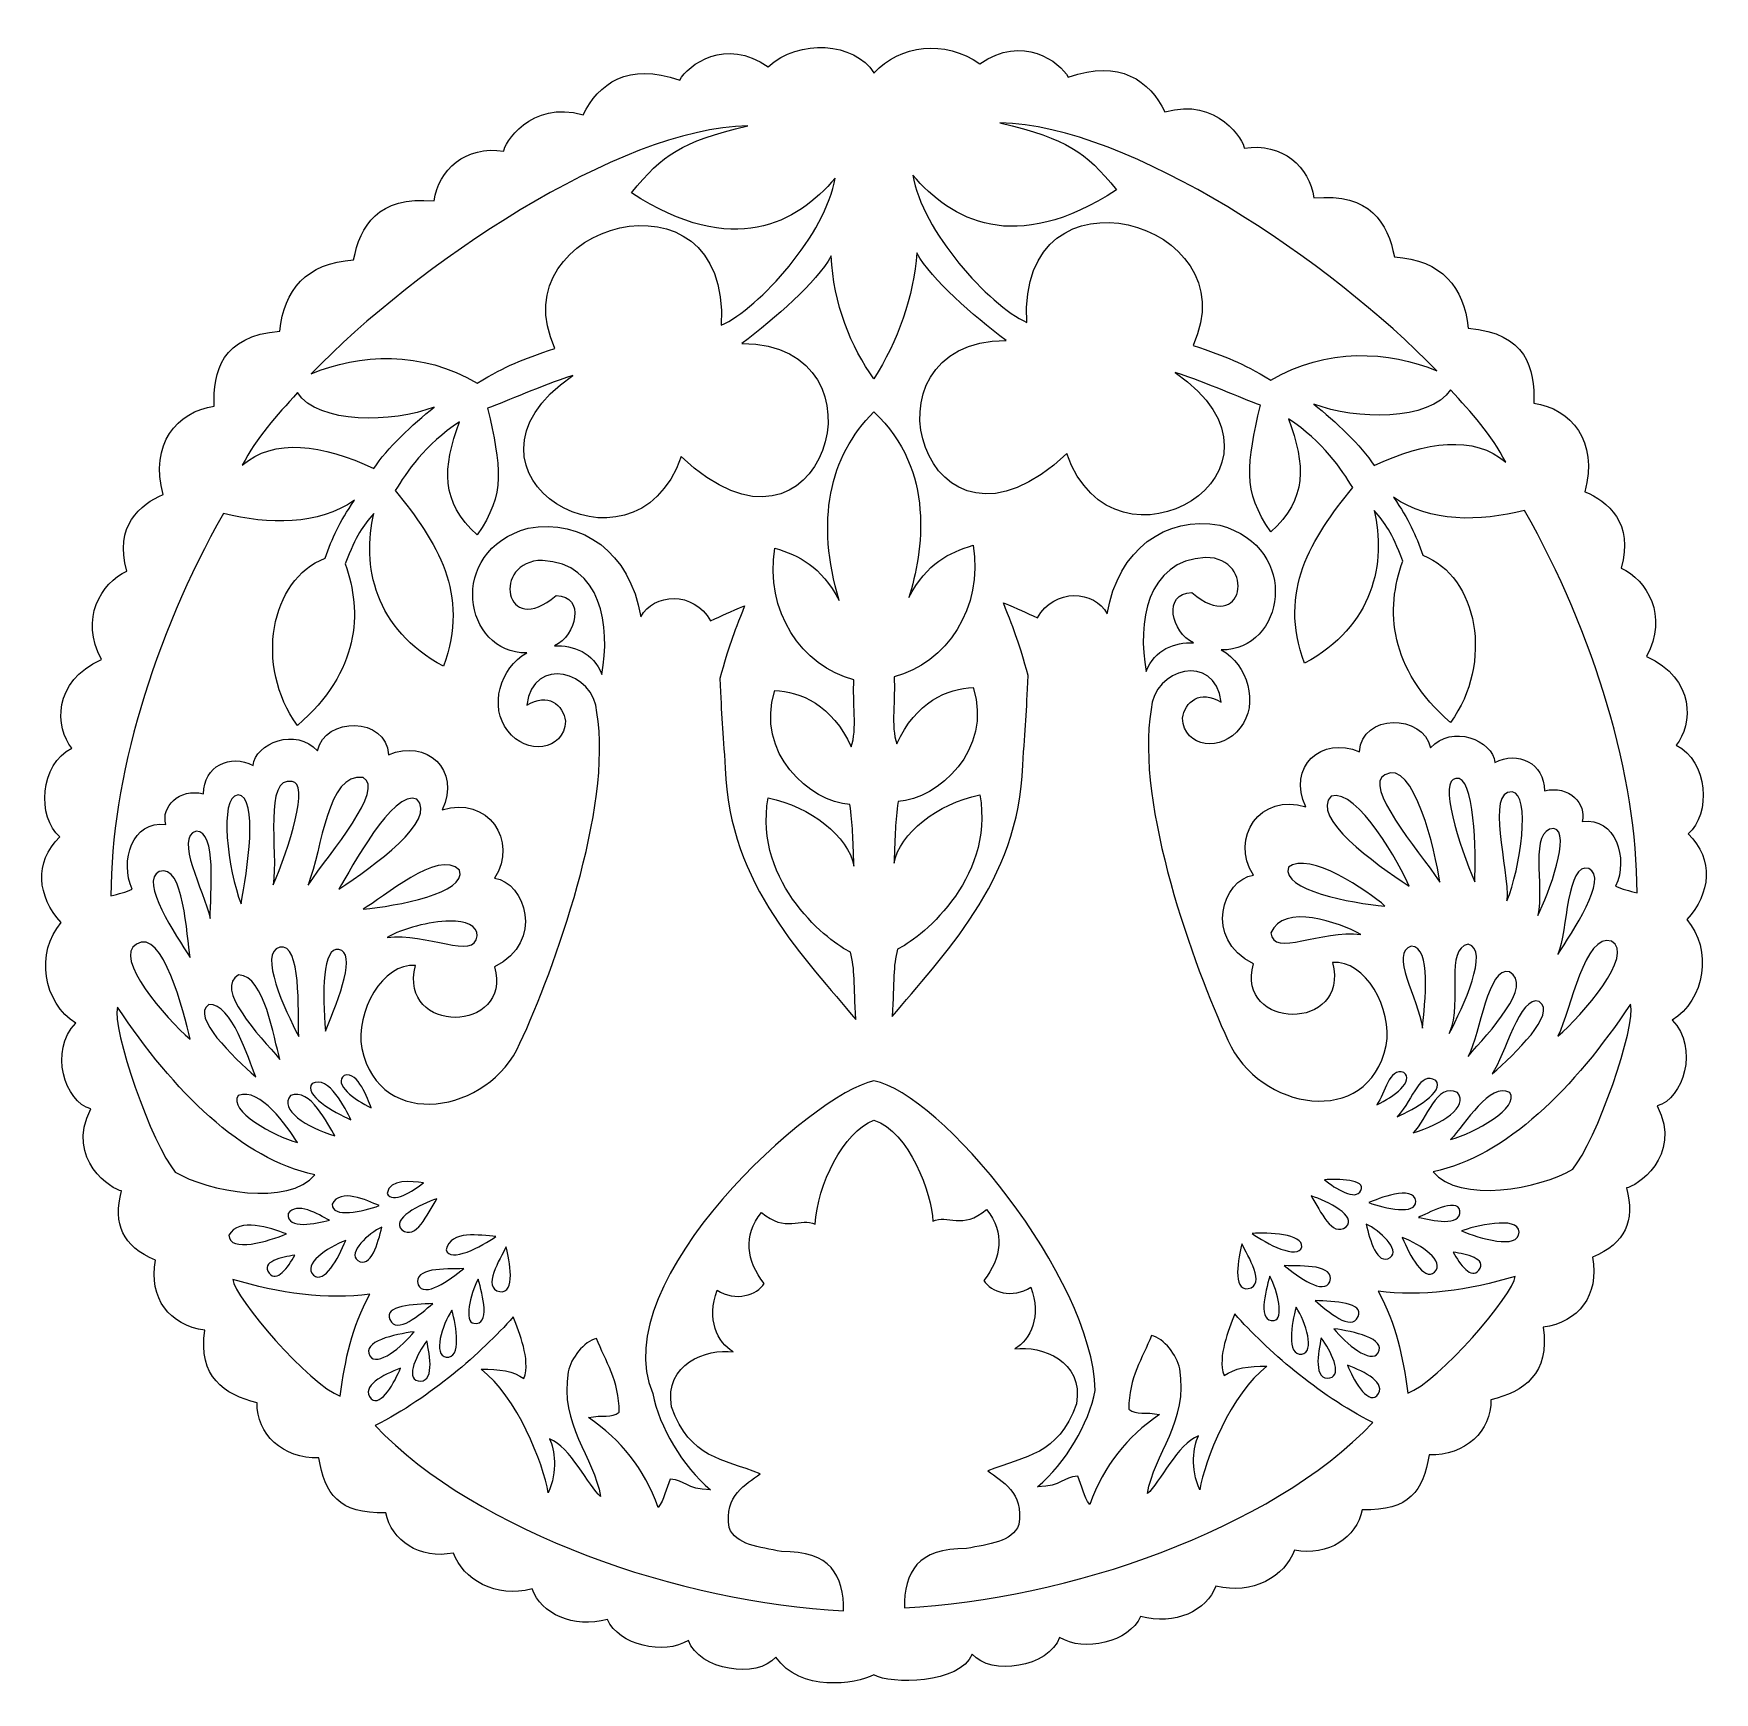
# Model space of a CAD drawing. Header units: centimetres. Extents: x -5.9 to 4.7, y -0.4 to 10.1.
import ezdxf

# ---------------------------------------------------------------- set-up
doc = ezdxf.new("R2010")
doc.units = ezdxf.units.CM
doc.header["$MEASUREMENT"] = 0
doc.layers.add('Layer 1', color=7, linetype='Continuous')

msp = doc.modelspace()

# ---------------------------------------------------------------- linework, layer by layer
at = {"layer": 'Layer 1', "color": 218}
for points, knots in [([(-0.59702, 9.87926), (-0.72103, 10.07425), (-1.07406, 10.09672), (-1.26912, 9.91715), (-1.26912, 9.91715), (-1.543, 10.10869), (-1.77731, 9.92766), (-1.83116, 9.83235), (-1.83116, 9.83235), (-2.15987, 9.94883), (-2.34795, 9.80861), (-2.44462, 9.61132), (-2.44462, 9.61132), (-2.77754, 9.71208), (-2.95058, 9.41883), (-2.94802, 9.38127), (-2.94802, 9.38127), (-3.19058, 9.41966), (-3.3644, 9.26107), (-3.39007, 9.06552), (-3.39007, 9.06552), (-3.75104, 9.09633), (-3.86002, 8.90629), (-3.90159, 8.69113), (-3.90159, 8.69113), (-4.20281, 8.66939), (-4.34561, 8.49961), (-4.36981, 8.23915), (-4.36981, 8.23915), (-4.74294, 8.2058), (-4.79436, 7.98188), (-4.78751, 7.76281), (-4.78751, 7.76281), (-5.02122, 7.72651), (-5.20017, 7.52286), (-5.11138, 7.19987), (-5.11138, 7.19987), (-5.25613, 7.14069), (-5.42415, 6.99992), (-5.34143, 6.71451), (-5.34143, 6.71451), (-5.50559, 6.639), (-5.64334, 6.41377), (-5.50291, 6.15247), (-5.50291, 6.15247), (-5.81713, 6.01637), (-5.79655, 5.71754), (-5.69056, 5.59043), (-5.69056, 5.59043), (-5.89778, 5.48937), (-5.91288, 5.14845), (-5.76724, 5.02749), (-5.76724, 5.02749), (-5.93408, 4.8626), (-5.91031, 4.65013), (-5.75912, 4.48259), (-5.75912, 4.48259), (-5.92282, 4.29489), (-5.87458, 3.96965), (-5.6653, 3.84387), (-5.6653, 3.84387), (-5.83999, 3.66815), (-5.7336, 3.34249), (-5.57148, 3.29897), (-5.57148, 3.29897), (-5.7347, 2.97527), (-5.43016, 2.78255), (-5.37571, 2.77933), (-5.37571, 2.77933), (-5.43039, 2.56295), (-5.36975, 2.43062), (-5.161, 2.33818), (-5.161, 2.33818), (-5.20385, 2.09437), (-5.07005, 1.92613), (-4.84705, 1.89342), (-4.84705, 1.89342), (-4.89024, 1.59935), (-4.72439, 1.48272), (-4.51506, 1.43332), (-4.51506, 1.43332), (-4.52007, 1.23485), (-4.34917, 1.07658), (-4.12353, 1.08328), (-4.12353, 1.08328), (-4.08242, 0.85403), (-4.00148, 0.7269), (-3.69771, 0.73505), (-3.69771, 0.73505), (-3.65969, 0.55583), (-3.48542, 0.43707), (-3.26648, 0.47884), (-3.26648, 0.47884), (-3.20825, 0.31319), (-2.99953, 0.18879), (-2.76849, 0.2506), (-2.76849, 0.2506), (-2.71084, 0.093), (-2.50798, -0.00145), (-2.28945, 0.05664), (-2.28945, 0.05664), (-2.21842, -0.10548), (-1.93054, -0.17284), (-1.77522, -0.07598), (-1.77522, -0.07598), (-1.70897, -0.2656), (-1.33669, -0.32365), (-1.2204, -0.18153), (-1.2204, -0.18153), (-1.06753, -0.40598), (-0.71484, -0.35457), (-0.59701, -0.2952), (-0.59701, -0.2952), (-0.49489, -0.3559), (-0.04996, -0.35407), (0.02638, -0.16258), (0.02638, -0.16258), (0.14268, -0.30469), (0.51495, -0.24665), (0.5812, -0.05703), (0.5812, -0.05703), (0.73651, -0.15389), (1.0244, -0.08654), (1.09543, 0.07559), (1.09543, 0.07559), (1.31397, 0.01751), (1.51682, 0.11196), (1.57447, 0.26955), (1.57447, 0.26955), (1.80551, 0.20774), (2.01423, 0.33215), (2.07246, 0.49779), (2.07246, 0.49779), (2.2914, 0.45602), (2.46567, 0.57478), (2.50369, 0.754), (2.50369, 0.754), (2.80746, 0.74585), (2.88839, 0.87298), (2.92951, 1.10223), (2.92951, 1.10223), (3.15516, 1.09553), (3.32605, 1.2538), (3.32104, 1.45227), (3.32104, 1.45227), (3.53037, 1.50166), (3.69623, 1.6183), (3.65303, 1.91237), (3.65303, 1.91237), (3.87603, 1.94508), (4.00983, 2.11332), (3.96698, 2.35713), (3.96698, 2.35713), (4.17574, 2.44957), (4.23637, 2.58191), (4.18169, 2.79828), (4.18169, 2.79828), (4.23613, 2.8015), (4.54068, 2.99422), (4.37746, 3.31792), (4.37746, 3.31792), (4.53959, 3.36144), (4.64597, 3.6871), (4.47128, 3.86282), (4.47128, 3.86282), (4.68056, 3.98861), (4.7288, 4.31385), (4.5651, 4.50154), (4.5651, 4.50154), (4.71629, 4.66908), (4.74007, 4.88155), (4.57322, 5.04644), (4.57322, 5.04644), (4.71886, 5.1674), (4.70376, 5.50832), (4.49654, 5.60938), (4.49654, 5.60938), (4.60253, 5.73649), (4.62311, 6.03532), (4.30889, 6.17142), (4.30889, 6.17142), (4.44932, 6.43272), (4.31157, 6.65795), (4.14741, 6.73346), (4.14741, 6.73346), (4.23013, 7.01887), (4.0621, 7.15964), (3.91736, 7.21882), (3.91736, 7.21882), (4.00615, 7.54182), (3.8272, 7.74546), (3.59349, 7.78176), (3.59349, 7.78176), (3.60035, 8.00083), (3.54893, 8.22475), (3.17579, 8.2581), (3.17579, 8.2581), (3.1516, 8.51856), (3.0088, 8.68834), (2.70757, 8.71008), (2.70757, 8.71008), (2.666, 8.92524), (2.55702, 9.11528), (2.19605, 9.08447), (2.19605, 9.08447), (2.17038, 9.28003), (1.99655, 9.43861), (1.754, 9.40022), (1.754, 9.40022), (1.75656, 9.43778), (1.58352, 9.73103), (1.2506, 9.63027), (1.2506, 9.63027), (1.15393, 9.82755), (0.96584, 9.96777), (0.63714, 9.8513), (0.63714, 9.8513), (0.58329, 9.94661), (0.34898, 10.12764), (0.0751, 9.9361), (0.0751, 9.9361), (-0.14753, 10.09266), (-0.43266, 10.05623), (-0.597, 9.87926), (-0.597, 9.87926), (-0.597, 9.87926), (-0.59702, 9.87926), (-0.59702, 9.87926)], [0, 0, 0, 0, 0.01724138, 0.01724138, 0.01724138, 0.01724138, 0.03448276, 0.03448276, 0.03448276, 0.03448276, 0.05172414, 0.05172414, 0.05172414, 0.05172414, 0.06896552, 0.06896552, 0.06896552, 0.06896552, 0.0862069, 0.0862069, 0.0862069, 0.0862069, 0.10344828, 0.10344828, 0.10344828, 0.10344828, 0.12068966, 0.12068966, 0.12068966, 0.12068966, 0.13793103, 0.13793103, 0.13793103, 0.13793103, 0.15517241, 0.15517241, 0.15517241, 0.15517241, 0.17241379, 0.17241379, 0.17241379, 0.17241379, 0.18965517, 0.18965517, 0.18965517, 0.18965517, 0.20689655, 0.20689655, 0.20689655, 0.20689655, 0.22413793, 0.22413793, 0.22413793, 0.22413793, 0.24137931, 0.24137931, 0.24137931, 0.24137931, 0.25862069, 0.25862069, 0.25862069, 0.25862069, 0.27586207, 0.27586207, 0.27586207, 0.27586207, 0.29310345, 0.29310345, 0.29310345, 0.29310345, 0.31034483, 0.31034483, 0.31034483, 0.31034483, 0.32758621, 0.32758621, 0.32758621, 0.32758621, 0.34482759, 0.34482759, 0.34482759, 0.34482759, 0.36206897, 0.36206897, 0.36206897, 0.36206897, 0.37931034, 0.37931034, 0.37931034, 0.37931034, 0.39655172, 0.39655172, 0.39655172, 0.39655172, 0.4137931, 0.4137931, 0.4137931, 0.4137931, 0.43103448, 0.43103448, 0.43103448, 0.43103448, 0.44827586, 0.44827586, 0.44827586, 0.44827586, 0.46551724, 0.46551724, 0.46551724, 0.46551724, 0.48275862, 0.48275862, 0.48275862, 0.48275862, 0.5, 0.5, 0.5, 0.5, 0.51724138, 0.51724138, 0.51724138, 0.51724138, 0.53448276, 0.53448276, 0.53448276, 0.53448276, 0.55172414, 0.55172414, 0.55172414, 0.55172414, 0.56896552, 0.56896552, 0.56896552, 0.56896552, 0.5862069, 0.5862069, 0.5862069, 0.5862069, 0.60344828, 0.60344828, 0.60344828, 0.60344828, 0.62068966, 0.62068966, 0.62068966, 0.62068966, 0.63793103, 0.63793103, 0.63793103, 0.63793103, 0.65517241, 0.65517241, 0.65517241, 0.65517241, 0.67241379, 0.67241379, 0.67241379, 0.67241379, 0.68965517, 0.68965517, 0.68965517, 0.68965517, 0.70689655, 0.70689655, 0.70689655, 0.70689655, 0.72413793, 0.72413793, 0.72413793, 0.72413793, 0.74137931, 0.74137931, 0.74137931, 0.74137931, 0.75862069, 0.75862069, 0.75862069, 0.75862069, 0.77586207, 0.77586207, 0.77586207, 0.77586207, 0.79310345, 0.79310345, 0.79310345, 0.79310345, 0.81034483, 0.81034483, 0.81034483, 0.81034483, 0.82758621, 0.82758621, 0.82758621, 0.82758621, 0.84482759, 0.84482759, 0.84482759, 0.84482759, 0.86206897, 0.86206897, 0.86206897, 0.86206897, 0.87931034, 0.87931034, 0.87931034, 0.87931034, 0.89655172, 0.89655172, 0.89655172, 0.89655172, 0.9137931, 0.9137931, 0.9137931, 0.9137931, 0.93103448, 0.93103448, 0.93103448, 0.93103448, 0.94827586, 0.94827586, 0.94827586, 0.94827586, 0.96551724, 0.96551724, 0.96551724, 0.96551724, 1, 1, 1, 1]), ([(-1.39723, 9.54276), (-1.83582, 9.4338), (-1.93054, 9.36545), (-2.1379, 9.11694), (-2.1379, 9.11694), (-1.48616, 8.69442), (-1.08812, 8.92373), (-0.84331, 9.21076), (-0.84331, 9.21076), (-0.90216, 8.85631), (-1.32554, 8.38481), (-1.56684, 8.27523), (-1.56684, 8.27523), (-1.50879, 9.33099), (-2.991, 8.91787), (-2.62326, 8.12908), (-2.62326, 8.12908), (-2.84684, 8.05042), (-2.91974, 8.02637), (-3.11764, 7.90715), (-3.11764, 7.90715), (-3.46307, 8.11807), (-3.8721, 8.09379), (-4.17045, 7.96759), (-4.17045, 7.96759), (-3.50327, 8.65908), (-2.22328, 9.52583), (-1.39723, 9.54275), (-1.39723, 9.54275), (-1.39723, 9.54275), (-1.39723, 9.54276), (-1.39723, 9.54276)], [0, 0, 0, 0, 0.11111111, 0.11111111, 0.11111111, 0.11111111, 0.22222222, 0.22222222, 0.22222222, 0.22222222, 0.33333333, 0.33333333, 0.33333333, 0.33333333, 0.44444444, 0.44444444, 0.44444444, 0.44444444, 0.55555556, 0.55555556, 0.55555556, 0.55555556, 0.66666667, 0.66666667, 0.66666667, 0.66666667, 0.77777778, 0.77777778, 0.77777778, 0.77777778, 1, 1, 1, 1]), ([(0.20318, 9.56171), (1.02922, 9.54479), (2.30921, 8.67804), (2.9764, 7.98655), (2.9764, 7.98655), (2.67804, 8.11275), (2.26902, 8.13702), (1.92359, 7.92611), (1.92359, 7.92611), (1.72569, 8.04533), (1.65279, 8.06938), (1.42921, 8.14804), (1.42921, 8.14804), (1.79695, 8.93683), (0.31474, 9.34995), (0.37279, 8.29419), (0.37279, 8.29419), (0.13149, 8.40377), (-0.29188, 8.87527), (-0.35074, 9.22972), (-0.35074, 9.22972), (-0.10593, 8.94268), (0.2921, 8.71338), (0.94385, 9.1359), (0.94385, 9.1359), (0.73649, 9.3844), (0.64178, 9.45276), (0.20318, 9.56172), (0.20318, 9.56172), (0.20318, 9.56172), (0.20318, 9.56171), (0.20318, 9.56171)], [0, 0, 0, 0, 0.11111111, 0.11111111, 0.11111111, 0.11111111, 0.22222222, 0.22222222, 0.22222222, 0.22222222, 0.33333333, 0.33333333, 0.33333333, 0.33333333, 0.44444444, 0.44444444, 0.44444444, 0.44444444, 0.55555556, 0.55555556, 0.55555556, 0.55555556, 0.66666667, 0.66666667, 0.66666667, 0.66666667, 0.77777778, 0.77777778, 0.77777778, 0.77777778, 1, 1, 1, 1]), ([(-0.32548, 8.73534), (-0.22732, 8.56109), (0.02681, 8.34253), (0.24197, 8.17781), (0.24197, 8.17781), (-0.74042, 8.18327), (-0.27042, 6.59983), (0.62719, 7.4615), (0.62719, 7.4615), (0.92632, 6.59492), (2.20938, 7.35492), (1.31643, 7.97573), (1.31643, 7.97573), (1.52811, 7.90631), (1.72947, 7.81463), (1.85682, 7.76824), (1.85682, 7.76824), (1.77234, 7.39787), (1.73948, 7.22361), (1.92358, 6.96352), (1.92358, 6.96352), (2.15436, 7.17221), (2.14448, 7.38851), (2.03454, 7.68073), (2.03454, 7.68073), (2.25566, 7.53881), (2.37346, 7.35719), (2.44321, 7.24499), (2.44321, 7.24499), (2.17838, 6.91693), (1.96737, 6.59254), (2.13648, 6.12903), (2.13648, 6.12903), (2.57702, 6.3629), (2.6576, 6.77198), (2.57944, 7.09975), (2.57944, 7.09975), (2.65242, 7.01479), (2.68971, 6.96619), (2.76077, 6.77858), (2.76077, 6.77858), (2.65057, 6.46982), (2.66989, 6.09485), (3.0648, 5.75374), (3.0648, 5.75374), (3.33889, 6.12983), (3.23852, 6.68141), (2.88888, 6.81467), (2.88888, 6.81467), (2.84326, 6.94841), (2.7995, 7.0383), (2.70304, 7.18365), (2.70304, 7.18365), (2.93242, 7.02137), (3.24819, 7.02783), (3.53392, 7.09975), (3.53392, 7.09975), (3.98295, 6.3134), (4.24849, 5.40523), (4.24933, 4.67206), (4.24933, 4.67206), (4.20074, 4.68312), (4.15352, 4.69526), (4.11311, 4.71446), (4.11311, 4.71446), (4.1961, 4.88851), (4.11322, 5.15435), (3.9002, 5.12404), (3.9002, 5.12404), (3.93216, 5.236), (3.81894, 5.35603), (3.66113, 5.31981), (3.66113, 5.31981), (3.66118, 5.49527), (3.49126, 5.57597), (3.34628, 5.49844), (3.34628, 5.49844), (3.33355, 5.64174), (3.07144, 5.74347), (2.93761, 5.59226), (2.93761, 5.59226), (2.89252, 5.80771), (2.49805, 5.8136), (2.48563, 5.567), (2.48563, 5.567), (2.24578, 5.67077), (2.02404, 5.47092), (2.14552, 5.21696), (2.14552, 5.21696), (1.8568, 5.30894), (1.65913, 5.02093), (1.81263, 4.78303), (1.81263, 4.78303), (1.62184, 4.75956), (1.48996, 4.37936), (1.81263, 4.22099), (1.81263, 4.22099), (1.69584, 3.79703), (2.42824, 3.78417), (2.31513, 4.22911), (2.31513, 4.22911), (2.52229, 4.24799), (2.69792, 3.93219), (2.65614, 3.70135), (2.65614, 3.70135), (2.54226, 3.16857), (1.84535, 3.28945), (1.65114, 3.73473), (1.65114, 3.73473), (1.43295, 4.20829), (1.06229, 5.22446), (1.16217, 5.83584), (1.16217, 5.83584), (1.17706, 6.09442), (1.56644, 6.20548), (1.60874, 5.88185), (1.60874, 5.88185), (1.47122, 5.96654), (1.37938, 5.88317), (1.36155, 5.77991), (1.36155, 5.77991), (1.37258, 5.59166), (1.61345, 5.56265), (1.72782, 5.71947), (1.72782, 5.71947), (1.85196, 5.86768), (1.77454, 6.12409), (1.60874, 6.21385), (1.60874, 6.21385), (2.00718, 6.20862), (2.12416, 6.8599), (1.59972, 7.00594), (1.59972, 7.00594), (1.25483, 7.0666), (0.95313, 6.85421), (0.88431, 6.4439), (0.88431, 6.4439), (0.80405, 6.59313), (0.54776, 6.60975), (0.44135, 6.41864), (0.44135, 6.41864), (0.36404, 6.44973), (0.31955, 6.47713), (0.22483, 6.51246), (0.22483, 6.51246), (0.3037, 6.31618), (0.32347, 6.25955), (0.3818, 6.05236), (0.3818, 6.05236), (0.37181, 5.80685), (0.36339, 5.7261), (0.34752, 5.4813), (0.34752, 5.4813), (0.32692, 4.74269), (-0.17623, 4.25924), (-0.48066, 3.88539), (-0.48066, 3.88539), (-0.46833, 4.11169), (-0.47733, 4.20433), (-0.44728, 4.31391), (-0.44728, 4.31391), (-0.32658, 4.36661), (0.17315, 4.74501), (0.07507, 5.29365), (0.07507, 5.29365), (-0.19429, 5.23623), (-0.43505, 5.05094), (-0.46983, 4.85971), (-0.46983, 4.85971), (-0.46287, 5.04785), (-0.4618, 5.11799), (-0.44457, 5.25124), (-0.44457, 5.25124), (-0.19166, 5.26785), (0.15971, 5.57787), (0.03267, 5.97567), (0.03267, 5.97567), (-0.12572, 5.97036), (-0.33332, 5.8823), (-0.45269, 5.61752), (-0.45269, 5.61752), (-0.49175, 5.72615), (-0.45901, 5.9065), (-0.46983, 6.04334), (-0.46983, 6.04334), (-0.13772, 6.12734), (0.10001, 6.48345), (0.03267, 6.87873), (0.03267, 6.87873), (-0.12319, 6.83087), (-0.25773, 6.76844), (-0.376, 6.54584), (-0.376, 6.54584), (-0.28605, 6.8365), (-0.2027, 7.35461), (-0.59703, 7.72585), (-0.59703, 7.72585), (-0.88362, 7.44241), (-0.96816, 7.03031), (-0.81806, 6.52689), (-0.81806, 6.52689), (-0.93634, 6.7495), (-1.07087, 6.81192), (-1.22673, 6.85978), (-1.22673, 6.85978), (-1.29408, 6.4645), (-1.05634, 6.10839), (-0.72423, 6.02439), (-0.72423, 6.02439), (-0.73506, 5.88755), (-0.70231, 5.70721), (-0.74137, 5.59857), (-0.74137, 5.59857), (-0.86074, 5.86336), (-1.06834, 5.95142), (-1.22673, 5.95672), (-1.22673, 5.95672), (-1.35377, 5.55892), (-1.0024, 5.2489), (-0.74949, 5.23229), (-0.74949, 5.23229), (-0.73226, 5.09903), (-0.73119, 5.02889), (-0.72423, 4.84076), (-0.72423, 4.84076), (-0.75901, 5.03198), (-0.99977, 5.21728), (-1.26913, 5.2747), (-1.26913, 5.2747), (-1.36722, 4.72606), (-0.86749, 4.34767), (-0.74678, 4.29496), (-0.74678, 4.29496), (-0.71673, 4.18537), (-0.72573, 4.09274), (-0.7134, 3.86644), (-0.7134, 3.86644), (-1.01783, 4.24029), (-1.52097, 4.72373), (-1.54158, 5.46235), (-1.54158, 5.46235), (-1.55745, 5.70715), (-1.56587, 5.7879), (-1.57586, 6.03341), (-1.57586, 6.03341), (-1.51752, 6.2406), (-1.49776, 6.29723), (-1.41888, 6.49351), (-1.41888, 6.49351), (-1.5136, 6.45817), (-1.55809, 6.43078), (-1.6354, 6.39969), (-1.6354, 6.39969), (-1.7418, 6.5908), (-1.99809, 6.57418), (-2.07836, 6.42495), (-2.07836, 6.42495), (-2.14718, 6.83526), (-2.44888, 7.04765), (-2.79377, 6.98699), (-2.79377, 6.98699), (-3.31821, 6.84095), (-3.20123, 6.18967), (-2.80279, 6.1949), (-2.80279, 6.1949), (-2.9686, 6.10514), (-3.04601, 5.84873), (-2.92187, 5.70052), (-2.92187, 5.70052), (-2.80749, 5.5437), (-2.56662, 5.57271), (-2.5556, 5.76096), (-2.5556, 5.76096), (-2.57343, 5.86422), (-2.66527, 5.94759), (-2.80279, 5.8629), (-2.80279, 5.8629), (-2.76049, 6.18653), (-2.37111, 6.07547), (-2.35622, 5.81689), (-2.35622, 5.81689), (-2.25634, 5.20551), (-2.627, 4.18934), (-2.84519, 3.71578), (-2.84519, 3.71578), (-3.0394, 3.2705), (-3.73631, 3.14962), (-3.85019, 3.6824), (-3.85019, 3.6824), (-3.89196, 3.91324), (-3.71634, 4.22904), (-3.50918, 4.21016), (-3.50918, 4.21016), (-3.6223, 3.76523), (-2.88989, 3.77808), (-3.00668, 4.20204), (-3.00668, 4.20204), (-2.68401, 4.36041), (-2.81589, 4.74061), (-3.00668, 4.76408), (-3.00668, 4.76408), (-2.85319, 5.00198), (-3.05085, 5.28999), (-3.33957, 5.19801), (-3.33957, 5.19801), (-3.2181, 5.45196), (-3.43983, 5.65182), (-3.67968, 5.54805), (-3.67968, 5.54805), (-3.69209, 5.79465), (-4.08656, 5.78876), (-4.13166, 5.57331), (-4.13166, 5.57331), (-4.26549, 5.72451), (-4.5276, 5.62279), (-4.54034, 5.47949), (-4.54034, 5.47949), (-4.68532, 5.55703), (-4.85524, 5.47632), (-4.85519, 5.30086), (-4.85519, 5.30086), (-5.013, 5.33709), (-5.12622, 5.21705), (-5.09426, 5.10509), (-5.09426, 5.10509), (-5.30729, 5.1354), (-5.39016, 4.86956), (-5.30717, 4.69551), (-5.30717, 4.69551), (-5.34759, 4.67631), (-5.39481, 4.66417), (-5.44339, 4.65311), (-5.44339, 4.65311), (-5.44255, 5.38628), (-5.17701, 6.29445), (-4.72798, 7.0808), (-4.72798, 7.0808), (-4.44224, 7.00888), (-4.12648, 7.00242), (-3.8971, 7.1647), (-3.8971, 7.1647), (-3.99357, 7.01935), (-4.03732, 6.92946), (-4.08294, 6.79572), (-4.08294, 6.79572), (-4.43258, 6.66246), (-4.53295, 6.11088), (-4.25886, 5.73479), (-4.25886, 5.73479), (-3.86395, 6.07591), (-3.84463, 6.45087), (-3.95483, 6.75963), (-3.95483, 6.75963), (-3.88377, 6.94724), (-3.84648, 6.99584), (-3.7735, 7.0808), (-3.7735, 7.0808), (-3.85167, 6.75304), (-3.77107, 6.34396), (-3.33054, 6.11008), (-3.33054, 6.11008), (-3.16143, 6.57359), (-3.37244, 6.89798), (-3.63727, 7.22604), (-3.63727, 7.22604), (-3.56752, 7.33824), (-3.44971, 7.51986), (-3.2286, 7.66178), (-3.2286, 7.66178), (-3.33853, 7.36956), (-3.34841, 7.15326), (-3.11763, 6.94457), (-3.11763, 6.94457), (-2.93353, 7.20465), (-2.96639, 7.37892), (-3.05087, 7.74929), (-3.05087, 7.74929), (-2.92352, 7.79569), (-2.72216, 7.88737), (-2.51048, 7.95678), (-2.51048, 7.95678), (-3.40342, 7.33598), (-2.12036, 6.57597), (-1.82124, 7.44255), (-1.82124, 7.44255), (-0.92363, 6.58088), (-0.45363, 8.16431), (-1.43602, 8.15886), (-1.43602, 8.15886), (-1.22086, 8.32358), (-0.96672, 8.54214), (-0.86857, 8.71639), (-0.86857, 8.71639), (-0.85546, 8.41543), (-0.74261, 8.13242), (-0.59702, 7.93603), (-0.59702, 7.93603), (-0.45021, 8.16682), (-0.34053, 8.46676), (-0.32547, 8.73534), (-0.32547, 8.73534), (-0.32547, 8.73534), (-0.32548, 8.73534), (-0.32548, 8.73534)], [0, 0, 0, 0, 0.00980392, 0.00980392, 0.00980392, 0.00980392, 0.01960784, 0.01960784, 0.01960784, 0.01960784, 0.02941176, 0.02941176, 0.02941176, 0.02941176, 0.03921569, 0.03921569, 0.03921569, 0.03921569, 0.04901961, 0.04901961, 0.04901961, 0.04901961, 0.05882353, 0.05882353, 0.05882353, 0.05882353, 0.06862745, 0.06862745, 0.06862745, 0.06862745, 0.07843137, 0.07843137, 0.07843137, 0.07843137, 0.08823529, 0.08823529, 0.08823529, 0.08823529, 0.09803922, 0.09803922, 0.09803922, 0.09803922, 0.10784314, 0.10784314, 0.10784314, 0.10784314, 0.11764706, 0.11764706, 0.11764706, 0.11764706, 0.12745098, 0.12745098, 0.12745098, 0.12745098, 0.1372549, 0.1372549, 0.1372549, 0.1372549, 0.14705882, 0.14705882, 0.14705882, 0.14705882, 0.15686275, 0.15686275, 0.15686275, 0.15686275, 0.16666667, 0.16666667, 0.16666667, 0.16666667, 0.17647059, 0.17647059, 0.17647059, 0.17647059, 0.18627451, 0.18627451, 0.18627451, 0.18627451, 0.19607843, 0.19607843, 0.19607843, 0.19607843, 0.20588235, 0.20588235, 0.20588235, 0.20588235, 0.21568627, 0.21568627, 0.21568627, 0.21568627, 0.2254902, 0.2254902, 0.2254902, 0.2254902, 0.23529412, 0.23529412, 0.23529412, 0.23529412, 0.24509804, 0.24509804, 0.24509804, 0.24509804, 0.25490196, 0.25490196, 0.25490196, 0.25490196, 0.26470588, 0.26470588, 0.26470588, 0.26470588, 0.2745098, 0.2745098, 0.2745098, 0.2745098, 0.28431373, 0.28431373, 0.28431373, 0.28431373, 0.29411765, 0.29411765, 0.29411765, 0.29411765, 0.30392157, 0.30392157, 0.30392157, 0.30392157, 0.31372549, 0.31372549, 0.31372549, 0.31372549, 0.32352941, 0.32352941, 0.32352941, 0.32352941, 0.33333333, 0.33333333, 0.33333333, 0.33333333, 0.34313725, 0.34313725, 0.34313725, 0.34313725, 0.35294118, 0.35294118, 0.35294118, 0.35294118, 0.3627451, 0.3627451, 0.3627451, 0.3627451, 0.37254902, 0.37254902, 0.37254902, 0.37254902, 0.38235294, 0.38235294, 0.38235294, 0.38235294, 0.39215686, 0.39215686, 0.39215686, 0.39215686, 0.40196078, 0.40196078, 0.40196078, 0.40196078, 0.41176471, 0.41176471, 0.41176471, 0.41176471, 0.42156863, 0.42156863, 0.42156863, 0.42156863, 0.43137255, 0.43137255, 0.43137255, 0.43137255, 0.44117647, 0.44117647, 0.44117647, 0.44117647, 0.45098039, 0.45098039, 0.45098039, 0.45098039, 0.46078431, 0.46078431, 0.46078431, 0.46078431, 0.47058824, 0.47058824, 0.47058824, 0.47058824, 0.48039216, 0.48039216, 0.48039216, 0.48039216, 0.49019608, 0.49019608, 0.49019608, 0.49019608, 0.5, 0.5, 0.5, 0.5, 0.50980392, 0.50980392, 0.50980392, 0.50980392, 0.51960784, 0.51960784, 0.51960784, 0.51960784, 0.52941176, 0.52941176, 0.52941176, 0.52941176, 0.53921569, 0.53921569, 0.53921569, 0.53921569, 0.54901961, 0.54901961, 0.54901961, 0.54901961, 0.55882353, 0.55882353, 0.55882353, 0.55882353, 0.56862745, 0.56862745, 0.56862745, 0.56862745, 0.57843137, 0.57843137, 0.57843137, 0.57843137, 0.58823529, 0.58823529, 0.58823529, 0.58823529, 0.59803922, 0.59803922, 0.59803922, 0.59803922, 0.60784314, 0.60784314, 0.60784314, 0.60784314, 0.61764706, 0.61764706, 0.61764706, 0.61764706, 0.62745098, 0.62745098, 0.62745098, 0.62745098, 0.6372549, 0.6372549, 0.6372549, 0.6372549, 0.64705882, 0.64705882, 0.64705882, 0.64705882, 0.65686275, 0.65686275, 0.65686275, 0.65686275, 0.66666667, 0.66666667, 0.66666667, 0.66666667, 0.67647059, 0.67647059, 0.67647059, 0.67647059, 0.68627451, 0.68627451, 0.68627451, 0.68627451, 0.69607843, 0.69607843, 0.69607843, 0.69607843, 0.70588235, 0.70588235, 0.70588235, 0.70588235, 0.71568627, 0.71568627, 0.71568627, 0.71568627, 0.7254902, 0.7254902, 0.7254902, 0.7254902, 0.73529412, 0.73529412, 0.73529412, 0.73529412, 0.74509804, 0.74509804, 0.74509804, 0.74509804, 0.75490196, 0.75490196, 0.75490196, 0.75490196, 0.76470588, 0.76470588, 0.76470588, 0.76470588, 0.7745098, 0.7745098, 0.7745098, 0.7745098, 0.78431373, 0.78431373, 0.78431373, 0.78431373, 0.79411765, 0.79411765, 0.79411765, 0.79411765, 0.80392157, 0.80392157, 0.80392157, 0.80392157, 0.81372549, 0.81372549, 0.81372549, 0.81372549, 0.82352941, 0.82352941, 0.82352941, 0.82352941, 0.83333333, 0.83333333, 0.83333333, 0.83333333, 0.84313725, 0.84313725, 0.84313725, 0.84313725, 0.85294118, 0.85294118, 0.85294118, 0.85294118, 0.8627451, 0.8627451, 0.8627451, 0.8627451, 0.87254902, 0.87254902, 0.87254902, 0.87254902, 0.88235294, 0.88235294, 0.88235294, 0.88235294, 0.89215686, 0.89215686, 0.89215686, 0.89215686, 0.90196078, 0.90196078, 0.90196078, 0.90196078, 0.91176471, 0.91176471, 0.91176471, 0.91176471, 0.92156863, 0.92156863, 0.92156863, 0.92156863, 0.93137255, 0.93137255, 0.93137255, 0.93137255, 0.94117647, 0.94117647, 0.94117647, 0.94117647, 0.95098039, 0.95098039, 0.95098039, 0.95098039, 0.96078431, 0.96078431, 0.96078431, 0.96078431, 0.97058824, 0.97058824, 0.97058824, 0.97058824, 0.98039216, 0.98039216, 0.98039216, 0.98039216, 1, 1, 1, 1]), ([(-4.25886, 7.84762), (-4.12635, 7.64544), (-3.65311, 7.65458), (-3.39099, 7.7556), (-3.39099, 7.7556), (-3.52567, 7.64675), (-3.69195, 7.49408), (-3.7735, 7.36587), (-3.7735, 7.36587), (-4.10031, 7.51895), (-4.41045, 7.56163), (-4.60889, 7.38752), (-4.60889, 7.38752), (-4.51745, 7.5616), (-4.39351, 7.69918), (-4.25885, 7.84762), (-4.25885, 7.84762), (-4.25885, 7.84762), (-4.25886, 7.84762), (-4.25886, 7.84762)], [0, 0, 0, 0, 0.16666667, 0.16666667, 0.16666667, 0.16666667, 0.33333333, 0.33333333, 0.33333333, 0.33333333, 0.5, 0.5, 0.5, 0.5, 0.66666667, 0.66666667, 0.66666667, 0.66666667, 1, 1, 1, 1]), ([(3.06481, 7.86656), (3.19946, 7.71812), (3.3234, 7.58055), (3.41484, 7.40646), (3.41484, 7.40646), (3.2164, 7.58057), (2.90626, 7.53789), (2.57945, 7.38481), (2.57945, 7.38481), (2.4979, 7.51302), (2.33162, 7.66569), (2.19694, 7.77454), (2.19694, 7.77454), (2.45906, 7.67352), (2.93231, 7.66438), (3.06481, 7.86656)], [0, 0, 0, 0, 0.2, 0.2, 0.2, 0.2, 0.4, 0.4, 0.4, 0.4, 0.6, 0.6, 0.6, 0.6, 1, 1, 1, 1]), ([(-2.70265, 6.78218), (-2.32625, 6.76265), (-2.26958, 6.36619), (-2.32555, 6.05865), (-2.32555, 6.05865), (-2.37871, 6.19974), (-2.50743, 6.24348), (-2.62597, 6.24088), (-2.62597, 6.24088), (-2.48552, 6.30238), (-2.42851, 6.55784), (-2.61604, 6.55934), (-2.61604, 6.55934), (-2.94603, 6.2752), (-3.02834, 6.78327), (-2.70265, 6.78217), (-2.70265, 6.78217), (-2.70265, 6.78217), (-2.70265, 6.78218), (-2.70265, 6.78218)], [0, 0, 0, 0, 0.16666667, 0.16666667, 0.16666667, 0.16666667, 0.33333333, 0.33333333, 0.33333333, 0.33333333, 0.5, 0.5, 0.5, 0.5, 0.66666667, 0.66666667, 0.66666667, 0.66666667, 1, 1, 1, 1]), ([(1.5086, 6.80112), (1.83429, 6.80222), (1.75199, 6.29415), (1.42199, 6.57829), (1.42199, 6.57829), (1.23445, 6.57679), (1.29146, 6.32133), (1.43191, 6.25983), (1.43191, 6.25983), (1.31337, 6.26243), (1.18465, 6.21869), (1.13149, 6.0776), (1.13149, 6.0776), (1.07552, 6.38513), (1.13219, 6.7816), (1.50859, 6.80113), (1.50859, 6.80113), (1.50859, 6.80113), (1.5086, 6.80112), (1.5086, 6.80112)], [0, 0, 0, 0, 0.16666667, 0.16666667, 0.16666667, 0.16666667, 0.33333333, 0.33333333, 0.33333333, 0.33333333, 0.5, 0.5, 0.5, 0.5, 0.66666667, 0.66666667, 0.66666667, 0.66666667, 1, 1, 1, 1]), ([(2.99715, 4.73971), (2.85215, 4.95292), (2.50604, 5.34891), (2.64802, 5.42174), (2.64802, 5.42174), (2.83366, 5.52613), (2.9674, 4.93074), (2.99715, 4.73971)], [0, 0, 0, 0, 0.33333333, 0.33333333, 0.33333333, 0.33333333, 1, 1, 1, 1]), ([(-4.29314, 5.37753), (-4.17943, 5.38009), (-4.31362, 4.94538), (-4.41222, 4.72167), (-4.41222, 4.72167), (-4.38125, 4.9331), (-4.47486, 5.41799), (-4.29314, 5.37753)], [0, 0, 0, 0, 0.33333333, 0.33333333, 0.33333333, 0.33333333, 1, 1, 1, 1]), ([(-3.84207, 5.40279), (-3.70009, 5.32996), (-4.04621, 4.93397), (-4.1912, 4.72076), (-4.1912, 4.72076), (-4.09916, 4.95822), (-4.07049, 5.43651), (-3.84207, 5.40279)], [0, 0, 0, 0, 0.33333333, 0.33333333, 0.33333333, 0.33333333, 1, 1, 1, 1]), ([(2.80138, 4.71445), (2.58108, 4.85871), (2.17099, 5.15308), (2.307, 5.28551), (2.307, 5.28551), (2.47108, 5.3399), (2.75091, 4.8396), (2.80138, 4.71445)], [0, 0, 0, 0, 0.33333333, 0.33333333, 0.33333333, 0.33333333, 1, 1, 1, 1]), ([(3.21818, 4.74061), (3.11958, 4.96432), (2.98539, 5.39903), (3.0991, 5.39647), (3.0991, 5.39647), (3.21709, 5.42874), (3.22772, 4.9209), (3.21818, 4.74061)], [0, 0, 0, 0, 0.33333333, 0.33333333, 0.33333333, 0.33333333, 1, 1, 1, 1]), ([(-4.63596, 5.29453), (-4.50255, 5.28156), (-4.57795, 4.8075), (-4.61701, 4.60168), (-4.61701, 4.60168), (-4.69901, 4.81768), (-4.76161, 5.2756), (-4.63596, 5.29453)], [0, 0, 0, 0, 0.33333333, 0.33333333, 0.33333333, 0.33333333, 1, 1, 1, 1]), ([(-3.50105, 5.26656), (-3.36504, 5.13413), (-3.77513, 4.83976), (-3.99543, 4.6955), (-3.99543, 4.6955), (-3.91571, 4.82573), (-3.65332, 5.33077), (-3.50105, 5.26656)], [0, 0, 0, 0, 0.33333333, 0.33333333, 0.33333333, 0.33333333, 1, 1, 1, 1]), ([(3.45544, 5.31257), (3.57858, 5.30052), (3.50599, 4.8217), (3.42296, 4.62062), (3.42296, 4.62062), (3.43541, 4.82518), (3.28549, 5.32365), (3.45544, 5.31257)], [0, 0, 0, 0, 0.33333333, 0.33333333, 0.33333333, 0.33333333, 1, 1, 1, 1]), ([(-4.90209, 5.06358), (-4.76849, 5.06637), (-4.81239, 4.66819), (-4.81278, 4.50785), (-4.81278, 4.50785), (-4.85402, 4.69414), (-5.04156, 5.01894), (-4.90209, 5.06358)], [0, 0, 0, 0, 0.33333333, 0.33333333, 0.33333333, 0.33333333, 1, 1, 1, 1]), ([(3.72068, 5.08072), (3.83489, 5.05769), (3.6869, 4.66517), (3.61874, 4.5268), (3.61874, 4.5268), (3.66238, 4.71851), (3.55863, 5.07007), (3.72068, 5.08072)], [0, 0, 0, 0, 0.33333333, 0.33333333, 0.33333333, 0.33333333, 1, 1, 1, 1]), ([(-3.2286, 4.81459), (-3.18213, 4.66943), (-3.62862, 4.58713), (-3.84206, 4.5683), (-3.84206, 4.5683), (-3.71308, 4.63586), (-3.36718, 4.95416), (-3.2286, 4.81459)], [0, 0, 0, 0, 0.33333333, 0.33333333, 0.33333333, 0.33333333, 1, 1, 1, 1]), ([(2.64802, 4.58724), (2.43458, 4.60607), (1.98809, 4.68837), (2.03456, 4.83353), (2.03456, 4.83353), (2.16533, 4.9389), (2.54191, 4.68286), (2.64802, 4.58724)], [0, 0, 0, 0, 0.33333333, 0.33333333, 0.33333333, 0.33333333, 1, 1, 1, 1]), ([(-4.94089, 4.26157), (-5.02726, 4.39822), (-5.26717, 4.7487), (-5.13575, 4.80647), (-5.13575, 4.80647), (-4.9794, 4.86162), (-4.96199, 4.39734), (-4.94089, 4.26157)], [0, 0, 0, 0, 0.33333333, 0.33333333, 0.33333333, 0.33333333, 1, 1, 1, 1]), ([(3.9417, 4.82541), (4.07312, 4.76764), (3.83321, 4.41716), (3.74684, 4.28051), (3.74684, 4.28051), (3.80693, 4.43206), (3.80151, 4.86989), (3.9417, 4.82541)], [0, 0, 0, 0, 0.33333333, 0.33333333, 0.33333333, 0.33333333, 1, 1, 1, 1]), ([(2.49465, 4.40771), (2.2443, 4.44027), (1.93742, 4.26113), (1.92359, 4.41673), (1.92359, 4.41673), (2.00216, 4.60894), (2.35861, 4.48297), (2.49465, 4.40771)], [0, 0, 0, 0, 0.33333333, 0.33333333, 0.33333333, 0.33333333, 1, 1, 1, 1]), ([(-3.29085, 4.49161), (-3.18999, 4.49253), (-3.11391, 4.46613), (-3.11764, 4.39779), (-3.11764, 4.39779), (-3.13147, 4.24219), (-3.43835, 4.42133), (-3.6887, 4.38877), (-3.6887, 4.38877), (-3.59138, 4.44449), (-3.42053, 4.49043), (-3.29085, 4.49162), (-3.29085, 4.49162), (-3.29085, 4.49162), (-3.29085, 4.49161), (-3.29085, 4.49161)], [0, 0, 0, 0, 0.2, 0.2, 0.2, 0.2, 0.4, 0.4, 0.4, 0.4, 0.6, 0.6, 0.6, 0.6, 1, 1, 1, 1]), ([(-4.94089, 3.74193), (-5.09333, 3.87436), (-5.43361, 4.26154), (-5.281, 4.34637), (-5.281, 4.34637), (-5.11373, 4.45262), (-4.97808, 3.90719), (-4.94089, 3.74193)], [0, 0, 0, 0, 0.33333333, 0.33333333, 0.33333333, 0.33333333, 1, 1, 1, 1]), ([(4.08695, 4.36531), (4.23956, 4.28048), (3.89927, 3.89329), (3.74684, 3.76087), (3.74684, 3.76087), (3.82993, 3.93505), (3.91593, 4.41784), (4.08695, 4.36531)], [0, 0, 0, 0, 0.33333333, 0.33333333, 0.33333333, 0.33333333, 1, 1, 1, 1]), ([(-4.25074, 3.75817), (-4.33722, 3.9273), (-4.50908, 4.29281), (-4.37073, 4.32653), (-4.37073, 4.32653), (-4.23413, 4.35534), (-4.25569, 3.92013), (-4.25074, 3.75817)], [0, 0, 0, 0, 0.33333333, 0.33333333, 0.33333333, 0.33333333, 1, 1, 1, 1]), ([(-3.99543, 4.31209), (-3.88255, 4.29084), (-3.98942, 4.01474), (-4.08023, 3.79245), (-4.08023, 3.79245), (-4.10082, 4.03535), (-4.10031, 4.33158), (-3.99543, 4.31209)], [0, 0, 0, 0, 0.33333333, 0.33333333, 0.33333333, 0.33333333, 1, 1, 1, 1]), ([(2.81491, 4.33193), (2.94631, 4.32946), (2.90171, 3.97444), (2.88618, 3.81139), (2.88618, 3.81139), (2.85739, 4.00547), (2.67459, 4.29253), (2.81491, 4.33193)], [0, 0, 0, 0, 0.33333333, 0.33333333, 0.33333333, 0.33333333, 1, 1, 1, 1]), ([(3.17668, 4.34547), (3.31504, 4.31176), (3.14317, 3.94624), (3.05669, 3.77711), (3.05669, 3.77711), (3.14221, 3.99779), (3.02518, 4.31353), (3.17668, 4.34547)], [0, 0, 0, 0, 0.33333333, 0.33333333, 0.33333333, 0.33333333, 1, 1, 1, 1]), ([(3.4383, 4.16955), (3.59506, 4.08532), (3.31048, 3.78695), (3.17577, 3.63277), (3.17577, 3.63277), (3.25572, 3.78238), (3.29954, 4.20736), (3.4383, 4.16955)], [0, 0, 0, 0, 0.33333333, 0.33333333, 0.33333333, 0.33333333, 1, 1, 1, 1]), ([(-4.36982, 3.61382), (-4.50452, 3.768), (-4.7891, 4.06637), (-4.63235, 4.1506), (-4.63235, 4.1506), (-4.46419, 4.14279), (-4.41124, 3.74986), (-4.36982, 3.61382)], [0, 0, 0, 0, 0.33333333, 0.33333333, 0.33333333, 0.33333333, 1, 1, 1, 1]), ([(-4.52319, 3.50286), (-4.66701, 3.63189), (-4.93696, 3.88366), (-4.8218, 3.96296), (-4.8218, 3.96296), (-4.67166, 3.96722), (-4.57396, 3.62061), (-4.52319, 3.50286)], [0, 0, 0, 0, 0.33333333, 0.33333333, 0.33333333, 0.33333333, 1, 1, 1, 1]), ([(4.20693, 3.96476), (4.24783, 3.82993), (3.98812, 3.08992), (3.84066, 2.91736), (3.84066, 2.91736), (3.63872, 2.79247), (3.11534, 2.69629), (2.95475, 2.90022), (2.95475, 2.90022), (3.41822, 2.9962), (3.85145, 3.43007), (4.20694, 3.96476), (4.20694, 3.96476), (4.20694, 3.96476), (4.20693, 3.96476), (4.20693, 3.96476)], [0, 0, 0, 0, 0.2, 0.2, 0.2, 0.2, 0.4, 0.4, 0.4, 0.4, 0.6, 0.6, 0.6, 0.6, 1, 1, 1, 1]), ([(3.62775, 3.9819), (3.7429, 3.90261), (3.47295, 3.65083), (3.32914, 3.5218), (3.32914, 3.5218), (3.40944, 3.63649), (3.50399, 4.02521), (3.62775, 3.9819)], [0, 0, 0, 0, 0.33333333, 0.33333333, 0.33333333, 0.33333333, 1, 1, 1, 1]), ([(-5.40098, 3.94581), (-5.04549, 3.41112), (-4.61226, 2.97725), (-4.14879, 2.88127), (-4.14879, 2.88127), (-4.30939, 2.67734), (-4.83277, 2.77352), (-5.0347, 2.89841), (-5.0347, 2.89841), (-5.18216, 3.07097), (-5.44188, 3.81098), (-5.40097, 3.94581), (-5.40097, 3.94581), (-5.40097, 3.94581), (-5.40098, 3.94581), (-5.40098, 3.94581)], [0, 0, 0, 0, 0.2, 0.2, 0.2, 0.2, 0.4, 0.4, 0.4, 0.4, 0.6, 0.6, 0.6, 0.6, 1, 1, 1, 1]), ([(-3.79064, 3.30709), (-3.89552, 3.35458), (-4.0337, 3.45818), (-3.96115, 3.51188), (-3.96115, 3.51188), (-3.87011, 3.53855), (-3.81363, 3.36176), (-3.79064, 3.30709)], [0, 0, 0, 0, 0.33333333, 0.33333333, 0.33333333, 0.33333333, 1, 1, 1, 1]), ([(2.7671, 3.53082), (2.83965, 3.47712), (2.70147, 3.37352), (2.59659, 3.32603), (2.59659, 3.32603), (2.64662, 3.39925), (2.67508, 3.56186), (2.7671, 3.53082)], [0, 0, 0, 0, 0.33333333, 0.33333333, 0.33333333, 0.33333333, 1, 1, 1, 1]), ([(2.97099, 3.4794), (3.02873, 3.4101), (2.83689, 3.29603), (2.7247, 3.24935), (2.7247, 3.24935), (2.8357, 3.37268), (2.86657, 3.54073), (2.97099, 3.4794)], [0, 0, 0, 0, 0.33333333, 0.33333333, 0.33333333, 0.33333333, 1, 1, 1, 1]), ([(-4.25886, 3.08517), (-4.40907, 3.12778), (-4.70342, 3.2902), (-4.63416, 3.38378), (-4.63416, 3.38378), (-4.49413, 3.43879), (-4.32427, 3.18823), (-4.25886, 3.08517)], [0, 0, 0, 0, 0.33333333, 0.33333333, 0.33333333, 0.33333333, 1, 1, 1, 1]), ([(-4.02069, 3.12847), (-4.20311, 3.18295), (-4.37673, 3.29489), (-4.30216, 3.38378), (-4.30216, 3.38378), (-4.17739, 3.43819), (-4.06638, 3.1982), (-4.02069, 3.12847)], [0, 0, 0, 0, 0.33333333, 0.33333333, 0.33333333, 0.33333333, 1, 1, 1, 1]), ([(-3.91875, 3.23041), (-4.03094, 3.27709), (-4.22278, 3.39115), (-4.16504, 3.46046), (-4.16504, 3.46046), (-4.05976, 3.51744), (-3.95211, 3.2962), (-3.91875, 3.23041)], [0, 0, 0, 0, 0.33333333, 0.33333333, 0.33333333, 0.33333333, 1, 1, 1, 1]), ([(-0.59702, 3.47669), (-0.18162, 3.40518), (0.79226, 2.23014), (0.80763, 1.5118), (0.80763, 1.5118), (0.76747, 1.29513), (0.61976, 1.05324), (0.44136, 0.89834), (0.44136, 0.89834), (0.60043, 0.90384), (0.59768, 0.96268), (0.69667, 0.966), (0.69667, 0.966), (0.72577, 0.90991), (0.73395, 0.83316), (0.77335, 0.78737), (0.77335, 0.78737), (0.86647, 1.04064), (1.0051, 1.21205), (1.21631, 1.35843), (1.21631, 1.35843), (1.12448, 1.37718), (1.07268, 1.35328), (1.02054, 1.39271), (1.02054, 1.39271), (1.02207, 1.59563), (1.10762, 1.71462), (1.16579, 1.86093), (1.16579, 1.86093), (1.24449, 1.84124), (1.32862, 1.73627), (1.34442, 1.64802), (1.34442, 1.64802), (1.40401, 1.3149), (1.1799, 1.10824), (1.13963, 0.85593), (1.13963, 0.85593), (1.21678, 0.92361), (1.33246, 1.17559), (1.4635, 1.2222), (1.4635, 1.2222), (1.43134, 1.15748), (1.40986, 1.0157), (1.47252, 0.88119), (1.47252, 0.88119), (1.50113, 1.06416), (1.67191, 1.49503), (1.89834, 1.66516), (1.89834, 1.66516), (1.78362, 1.66911), (1.6907, 1.65149), (1.62589, 1.60562), (1.62589, 1.60562), (1.58259, 1.7353), (1.65726, 1.8906), (1.69355, 1.99715), (1.69355, 1.99715), (1.90188, 1.76586), (2.21297, 1.48909), (2.57134, 1.307), (2.57134, 1.307), (1.92109, 0.62684), (0.62971, 0.18141), (-0.40396, 0.1315), (-0.40396, 0.1315), (-0.4053, 0.35561), (-0.32127, 0.51193), (-0.00972, 0.5068), (-0.00972, 0.5068), (0.13229, 0.53714), (0.28098, 0.54795), (0.32227, 0.65926), (0.32227, 0.65926), (0.35713, 0.86766), (0.21406, 0.93201), (0.1265, 1.00027), (0.1265, 1.00027), (0.36715, 1.1003), (0.57041, 1.09545), (0.68854, 1.42609), (0.68854, 1.42609), (0.73587, 1.70228), (0.46698, 1.79569), (0.29701, 1.77613), (0.29701, 1.77613), (0.39983, 1.83419), (0.46729, 1.98281), (0.39895, 2.16766), (0.39895, 2.16766), (0.28479, 2.09043), (0.14117, 2.13636), (0.10124, 2.21006), (0.10124, 2.21006), (0.21216, 2.35462), (0.23679, 2.51077), (0.11748, 2.66114), (0.11748, 2.66114), (-0.03417, 2.52726), (-0.13193, 2.63383), (-0.22263, 2.58536), (-0.22263, 2.58536), (-0.22922, 2.75939), (-0.37413, 3.1576), (-0.59702, 3.22679), (-0.59702, 3.22679), (-0.79454, 3.15589), (-0.95544, 2.81287), (-0.97141, 2.56641), (-0.97141, 2.56641), (-1.06212, 2.61488), (-1.15987, 2.50831), (-1.31152, 2.64219), (-1.31152, 2.64219), (-1.43083, 2.49182), (-1.4062, 2.33567), (-1.29528, 2.19111), (-1.29528, 2.19111), (-1.33521, 2.11741), (-1.47883, 2.07148), (-1.59299, 2.14871), (-1.59299, 2.14871), (-1.66133, 1.96386), (-1.59386, 1.81523), (-1.49105, 1.75718), (-1.49105, 1.75718), (-1.66102, 1.77674), (-1.92991, 1.68333), (-1.88258, 1.40714), (-1.88258, 1.40714), (-1.76445, 1.07651), (-1.56119, 1.08135), (-1.32054, 0.98132), (-1.32054, 0.98132), (-1.40809, 0.91306), (-1.55117, 0.84871), (-1.51631, 0.64031), (-1.51631, 0.64031), (-1.47501, 0.52899), (-1.32632, 0.51819), (-1.18432, 0.48785), (-1.18432, 0.48785), (-0.87277, 0.49299), (-0.78874, 0.33666), (-0.79008, 0.11255), (-0.79008, 0.11255), (-1.82375, 0.16247), (-3.11513, 0.6079), (-3.76538, 1.28805), (-3.76538, 1.28805), (-3.407, 1.47014), (-3.09592, 1.74691), (-2.88759, 1.9782), (-2.88759, 1.9782), (-2.8513, 1.87165), (-2.77662, 1.71635), (-2.81993, 1.58667), (-2.81993, 1.58667), (-2.88474, 1.63254), (-2.97766, 1.65017), (-3.09238, 1.64621), (-3.09238, 1.64621), (-2.86595, 1.47608), (-2.69518, 1.04521), (-2.66656, 0.86224), (-2.66656, 0.86224), (-2.6039, 0.99676), (-2.62538, 1.13853), (-2.65754, 1.20325), (-2.65754, 1.20325), (-2.5265, 1.15664), (-2.41082, 0.90465), (-2.33367, 0.83698), (-2.33367, 0.83698), (-2.37394, 1.08929), (-2.59804, 1.29595), (-2.53846, 1.62907), (-2.53846, 1.62907), (-2.52267, 1.71732), (-2.43853, 1.82229), (-2.35983, 1.84198), (-2.35983, 1.84198), (-2.30166, 1.69567), (-2.21611, 1.57668), (-2.21458, 1.37376), (-2.21458, 1.37376), (-2.26672, 1.33433), (-2.31851, 1.35823), (-2.41035, 1.33948), (-2.41035, 1.33948), (-2.19915, 1.1931), (-2.06052, 1.02168), (-1.96739, 0.76842), (-1.96739, 0.76842), (-1.92798, 0.81421), (-1.91981, 0.89095), (-1.89071, 0.94705), (-1.89071, 0.94705), (-1.79172, 0.94373), (-1.79447, 0.88489), (-1.6354, 0.87939), (-1.6354, 0.87939), (-1.8138, 1.0343), (-1.96151, 1.27619), (-2.00167, 1.49285), (-2.00167, 1.49285), (-2.31383, 2.20614), (-0.9779, 3.40609), (-0.59702, 3.47668), (-0.59702, 3.47668), (-0.59702, 3.47668), (-0.59702, 3.47669), (-0.59702, 3.47669)], [0, 0, 0, 0, 0.01851852, 0.01851852, 0.01851852, 0.01851852, 0.03703704, 0.03703704, 0.03703704, 0.03703704, 0.05555556, 0.05555556, 0.05555556, 0.05555556, 0.07407407, 0.07407407, 0.07407407, 0.07407407, 0.09259259, 0.09259259, 0.09259259, 0.09259259, 0.11111111, 0.11111111, 0.11111111, 0.11111111, 0.12962963, 0.12962963, 0.12962963, 0.12962963, 0.14814815, 0.14814815, 0.14814815, 0.14814815, 0.16666667, 0.16666667, 0.16666667, 0.16666667, 0.18518519, 0.18518519, 0.18518519, 0.18518519, 0.2037037, 0.2037037, 0.2037037, 0.2037037, 0.22222222, 0.22222222, 0.22222222, 0.22222222, 0.24074074, 0.24074074, 0.24074074, 0.24074074, 0.25925926, 0.25925926, 0.25925926, 0.25925926, 0.27777778, 0.27777778, 0.27777778, 0.27777778, 0.2962963, 0.2962963, 0.2962963, 0.2962963, 0.31481481, 0.31481481, 0.31481481, 0.31481481, 0.33333333, 0.33333333, 0.33333333, 0.33333333, 0.35185185, 0.35185185, 0.35185185, 0.35185185, 0.37037037, 0.37037037, 0.37037037, 0.37037037, 0.38888889, 0.38888889, 0.38888889, 0.38888889, 0.40740741, 0.40740741, 0.40740741, 0.40740741, 0.42592593, 0.42592593, 0.42592593, 0.42592593, 0.44444444, 0.44444444, 0.44444444, 0.44444444, 0.46296296, 0.46296296, 0.46296296, 0.46296296, 0.48148148, 0.48148148, 0.48148148, 0.48148148, 0.5, 0.5, 0.5, 0.5, 0.51851852, 0.51851852, 0.51851852, 0.51851852, 0.53703704, 0.53703704, 0.53703704, 0.53703704, 0.55555556, 0.55555556, 0.55555556, 0.55555556, 0.57407407, 0.57407407, 0.57407407, 0.57407407, 0.59259259, 0.59259259, 0.59259259, 0.59259259, 0.61111111, 0.61111111, 0.61111111, 0.61111111, 0.62962963, 0.62962963, 0.62962963, 0.62962963, 0.64814815, 0.64814815, 0.64814815, 0.64814815, 0.66666667, 0.66666667, 0.66666667, 0.66666667, 0.68518519, 0.68518519, 0.68518519, 0.68518519, 0.7037037, 0.7037037, 0.7037037, 0.7037037, 0.72222222, 0.72222222, 0.72222222, 0.72222222, 0.74074074, 0.74074074, 0.74074074, 0.74074074, 0.75925926, 0.75925926, 0.75925926, 0.75925926, 0.77777778, 0.77777778, 0.77777778, 0.77777778, 0.7962963, 0.7962963, 0.7962963, 0.7962963, 0.81481481, 0.81481481, 0.81481481, 0.81481481, 0.83333333, 0.83333333, 0.83333333, 0.83333333, 0.85185185, 0.85185185, 0.85185185, 0.85185185, 0.87037037, 0.87037037, 0.87037037, 0.87037037, 0.88888889, 0.88888889, 0.88888889, 0.88888889, 0.90740741, 0.90740741, 0.90740741, 0.90740741, 0.92592593, 0.92592593, 0.92592593, 0.92592593, 0.94444444, 0.94444444, 0.94444444, 0.94444444, 0.96296296, 0.96296296, 0.96296296, 0.96296296, 1, 1, 1, 1]), ([(3.10811, 3.40272), (3.18268, 3.31383), (3.00906, 3.20189), (2.82664, 3.14741), (2.82664, 3.14741), (2.91384, 3.23088), (2.97544, 3.46993), (3.10811, 3.40272)], [0, 0, 0, 0, 0.33333333, 0.33333333, 0.33333333, 0.33333333, 1, 1, 1, 1]), ([(3.44011, 3.40272), (3.50938, 3.30914), (3.21502, 3.14671), (3.06481, 3.10411), (3.06481, 3.10411), (3.15913, 3.20532), (3.31388, 3.47046), (3.44011, 3.40272)], [0, 0, 0, 0, 0.33333333, 0.33333333, 0.33333333, 0.33333333, 1, 1, 1, 1]), ([(-3.73922, 2.68551), (-3.84127, 2.64758), (-4.04158, 2.60408), (-4.03783, 2.69363), (-4.03783, 2.69363), (-3.98823, 2.80022), (-3.81819, 2.71762), (-3.73922, 2.68551)], [0, 0, 0, 0, 0.33333333, 0.33333333, 0.33333333, 0.33333333, 1, 1, 1, 1]), ([(-3.45865, 2.82986), (-3.52502, 2.77536), (-3.65801, 2.69251), (-3.6887, 2.7622), (-3.6887, 2.7622), (-3.67287, 2.85818), (-3.53504, 2.83992), (-3.45865, 2.82986)], [0, 0, 0, 0, 0.33333333, 0.33333333, 0.33333333, 0.33333333, 1, 1, 1, 1]), ([(2.49465, 2.78114), (2.46396, 2.71145), (2.33097, 2.7943), (2.2646, 2.8488), (2.2646, 2.8488), (2.34653, 2.85794), (2.53074, 2.85082), (2.49465, 2.78114)], [0, 0, 0, 0, 0.33333333, 0.33333333, 0.33333333, 0.33333333, 1, 1, 1, 1]), ([(2.84378, 2.71258), (2.84753, 2.62303), (2.64722, 2.66653), (2.54517, 2.70446), (2.54517, 2.70446), (2.59784, 2.72604), (2.83018, 2.82153), (2.84378, 2.71258)], [0, 0, 0, 0, 0.33333333, 0.33333333, 0.33333333, 0.33333333, 1, 1, 1, 1]), ([(-4.05497, 2.59169), (-4.13984, 2.57344), (-4.32466, 2.52774), (-4.3184, 2.63409), (-4.3184, 2.63409), (-4.26318, 2.71493), (-4.12717, 2.62959), (-4.05497, 2.59169)], [0, 0, 0, 0, 0.33333333, 0.33333333, 0.33333333, 0.33333333, 1, 1, 1, 1]), ([(-3.37295, 2.72791), (-3.43461, 2.63048), (-3.50527, 2.46156), (-3.59488, 2.53214), (-3.59488, 2.53214), (-3.66997, 2.59845), (-3.47798, 2.69381), (-3.37295, 2.72791)], [0, 0, 0, 0, 0.33333333, 0.33333333, 0.33333333, 0.33333333, 1, 1, 1, 1]), ([(2.1789, 2.74686), (2.28393, 2.71277), (2.47592, 2.6174), (2.40083, 2.55109), (2.40083, 2.55109), (2.31122, 2.48051), (2.24056, 2.64942), (2.1789, 2.74686)], [0, 0, 0, 0, 0.33333333, 0.33333333, 0.33333333, 0.33333333, 1, 1, 1, 1]), ([(3.12435, 2.65304), (3.13061, 2.54669), (2.9458, 2.59239), (2.86092, 2.61064), (2.86092, 2.61064), (2.90984, 2.63081), (3.10585, 2.74154), (3.12435, 2.65304)], [0, 0, 0, 0, 0.33333333, 0.33333333, 0.33333333, 0.33333333, 1, 1, 1, 1]), ([(-4.32742, 2.50599), (-4.43779, 2.45969), (-4.69276, 2.38263), (-4.69369, 2.49787), (-4.69369, 2.49787), (-4.62874, 2.61325), (-4.43401, 2.54334), (-4.32742, 2.50599)], [0, 0, 0, 0, 0.33333333, 0.33333333, 0.33333333, 0.33333333, 1, 1, 1, 1]), ([(2.52803, 2.56823), (2.61542, 2.52787), (2.74727, 2.40529), (2.6814, 2.35532), (2.6814, 2.35532), (2.59575, 2.30362), (2.55384, 2.4656), (2.52803, 2.56823)], [0, 0, 0, 0, 0.33333333, 0.33333333, 0.33333333, 0.33333333, 1, 1, 1, 1]), ([(3.49965, 2.51681), (3.49872, 2.40157), (3.24375, 2.47863), (3.13338, 2.52493), (3.13338, 2.52493), (3.20688, 2.55028), (3.49601, 2.62715), (3.49965, 2.51681)], [0, 0, 0, 0, 0.33333333, 0.33333333, 0.33333333, 0.33333333, 1, 1, 1, 1]), ([(-3.95213, 2.46358), (-4.00005, 2.34787), (-4.08769, 2.18542), (-4.15692, 2.24255), (-4.15692, 2.24255), (-4.22571, 2.31433), (-4.07365, 2.41743), (-3.95213, 2.46358)], [0, 0, 0, 0, 0.33333333, 0.33333333, 0.33333333, 0.33333333, 1, 1, 1, 1]), ([(-3.72208, 2.54929), (-3.74789, 2.44666), (-3.78979, 2.28468), (-3.87545, 2.33638), (-3.87545, 2.33638), (-3.94133, 2.38635), (-3.80947, 2.50893), (-3.72208, 2.54929)], [0, 0, 0, 0, 0.33333333, 0.33333333, 0.33333333, 0.33333333, 1, 1, 1, 1]), ([(-2.99855, 2.48975), (-3.0839, 2.42616), (-3.29521, 2.31702), (-3.3134, 2.40405), (-3.3134, 2.40405), (-3.28724, 2.53368), (-3.09928, 2.49528), (-2.99855, 2.48975)], [0, 0, 0, 0, 0.33333333, 0.33333333, 0.33333333, 0.33333333, 1, 1, 1, 1]), ([(2.11936, 2.42299), (2.10117, 2.33596), (1.88986, 2.4451), (1.80451, 2.50869), (1.80451, 2.50869), (1.90579, 2.51696), (2.12986, 2.50496), (2.11936, 2.42299)], [0, 0, 0, 0, 0.33333333, 0.33333333, 0.33333333, 0.33333333, 1, 1, 1, 1]), ([(2.75808, 2.48253), (2.8796, 2.43638), (3.03166, 2.33328), (2.96287, 2.2615), (2.96287, 2.2615), (2.89364, 2.20437), (2.806, 2.36682), (2.75808, 2.48253)], [0, 0, 0, 0, 0.33333333, 0.33333333, 0.33333333, 0.33333333, 1, 1, 1, 1]), ([(-4.276, 2.36976), (-4.3172, 2.29268), (-4.39159, 2.1927), (-4.43839, 2.25699), (-4.43839, 2.25699), (-4.49442, 2.3276), (-4.35663, 2.36009), (-4.276, 2.36976)], [0, 0, 0, 0, 0.33333333, 0.33333333, 0.33333333, 0.33333333, 1, 1, 1, 1]), ([(-2.9327, 2.42389), (-2.91321, 2.33589), (-2.86841, 2.12394), (-2.9733, 2.13881), (-2.9733, 2.13881), (-3.08903, 2.16059), (-2.972, 2.34734), (-2.9327, 2.42389)], [0, 0, 0, 0, 0.33333333, 0.33333333, 0.33333333, 0.33333333, 1, 1, 1, 1]), ([(1.73865, 2.44283), (1.77794, 2.36628), (1.89497, 2.17953), (1.77925, 2.15775), (1.77925, 2.15775), (1.67436, 2.14288), (1.71917, 2.35483), (1.73865, 2.44283)], [0, 0, 0, 0, 0.33333333, 0.33333333, 0.33333333, 0.33333333, 1, 1, 1, 1]), ([(3.08195, 2.38871), (3.16258, 2.37904), (3.30037, 2.34655), (3.24434, 2.27594), (3.24434, 2.27594), (3.19754, 2.21165), (3.12315, 2.31163), (3.08195, 2.38871)], [0, 0, 0, 0, 0.33333333, 0.33333333, 0.33333333, 0.33333333, 1, 1, 1, 1]), ([(-3.20244, 2.28496), (-3.29361, 2.21103), (-3.45315, 2.09601), (-3.49293, 2.18302), (-3.49293, 2.18302), (-3.51961, 2.29373), (-3.32624, 2.28169), (-3.20244, 2.28496)], [0, 0, 0, 0, 0.33333333, 0.33333333, 0.33333333, 0.33333333, 1, 1, 1, 1]), ([(2.00839, 2.3039), (2.13219, 2.30062), (2.32557, 2.31267), (2.29888, 2.20196), (2.29888, 2.20196), (2.2591, 2.11495), (2.09956, 2.22997), (2.00839, 2.3039)], [0, 0, 0, 0, 0.33333333, 0.33333333, 0.33333333, 0.33333333, 1, 1, 1, 1]), ([(-4.66844, 2.2164), (-4.37907, 2.12867), (-4.06639, 2.08563), (-3.79877, 2.12258), (-3.79877, 2.12258), (-3.91617, 1.90694), (-3.95429, 1.71789), (-3.98642, 1.47574), (-3.98642, 1.47574), (-4.18073, 1.54348), (-4.663, 2.10462), (-4.66845, 2.21641), (-4.66845, 2.21641), (-4.66845, 2.21641), (-4.66844, 2.2164), (-4.66844, 2.2164)], [0, 0, 0, 0, 0.2, 0.2, 0.2, 0.2, 0.4, 0.4, 0.4, 0.4, 0.6, 0.6, 0.6, 0.6, 1, 1, 1, 1]), ([(-3.11132, 2.2173), (-3.07997, 2.11525), (-3.03235, 1.92213), (-3.13838, 1.93763), (-3.13838, 1.93763), (-3.1995, 1.94655), (-3.16403, 2.11868), (-3.11132, 2.2173)], [0, 0, 0, 0, 0.33333333, 0.33333333, 0.33333333, 0.33333333, 1, 1, 1, 1]), ([(1.91727, 2.23624), (1.96998, 2.13762), (2.00545, 1.96549), (1.94433, 1.95657), (1.94433, 1.95657), (1.83829, 1.94107), (1.88591, 2.13419), (1.91727, 2.23624)], [0, 0, 0, 0, 0.33333333, 0.33333333, 0.33333333, 0.33333333, 1, 1, 1, 1]), ([(3.47439, 2.23534), (3.46894, 2.12356), (2.98668, 1.56241), (2.79236, 1.49467), (2.79236, 1.49467), (2.76023, 1.73683), (2.72212, 1.92588), (2.60471, 2.14151), (2.60471, 2.14151), (2.87233, 2.10457), (3.18501, 2.1476), (3.47438, 2.23533), (3.47438, 2.23533), (3.47438, 2.23533), (3.47439, 2.23534), (3.47439, 2.23534)], [0, 0, 0, 0, 0.2, 0.2, 0.2, 0.2, 0.4, 0.4, 0.4, 0.4, 0.6, 0.6, 0.6, 0.6, 1, 1, 1, 1]), ([(-3.39911, 2.06303), (-3.47971, 1.99481), (-3.62788, 1.86247), (-3.67156, 1.96109), (-3.67156, 1.96109), (-3.71284, 2.05233), (-3.51976, 2.05717), (-3.39911, 2.06303)], [0, 0, 0, 0, 0.33333333, 0.33333333, 0.33333333, 0.33333333, 1, 1, 1, 1]), ([(2.08327, 2.04048), (2.14922, 1.94332), (2.20412, 1.75384), (2.11936, 1.74187), (2.11936, 1.74187), (2.01976, 1.73308), (2.0559, 1.93644), (2.08327, 2.04048)], [0, 0, 0, 0, 0.33333333, 0.33333333, 0.33333333, 0.33333333, 1, 1, 1, 1]), ([(2.20506, 2.08198), (2.32571, 2.07611), (2.51879, 2.07127), (2.47751, 1.98004), (2.47751, 1.98004), (2.43383, 1.88142), (2.28566, 2.01377), (2.20506, 2.08198)], [0, 0, 0, 0, 0.33333333, 0.33333333, 0.33333333, 0.33333333, 1, 1, 1, 1]), ([(-3.27732, 2.02153), (-3.24995, 1.91749), (-3.21381, 1.71412), (-3.31341, 1.72292), (-3.31341, 1.72292), (-3.39818, 1.73489), (-3.34327, 1.92438), (-3.27732, 2.02153)], [0, 0, 0, 0, 0.33333333, 0.33333333, 0.33333333, 0.33333333, 1, 1, 1, 1]), ([(-3.51819, 1.88441), (-3.59074, 1.78926), (-3.75358, 1.65679), (-3.79876, 1.73104), (-3.79876, 1.73104), (-3.85507, 1.8231), (-3.63841, 1.86766), (-3.51819, 1.88441)], [0, 0, 0, 0, 0.33333333, 0.33333333, 0.33333333, 0.33333333, 1, 1, 1, 1]), ([(-3.4379, 1.82577), (-3.41557, 1.73526), (-3.38669, 1.55087), (-3.49293, 1.57227), (-3.49293, 1.57227), (-3.57373, 1.59246), (-3.49868, 1.74431), (-3.4379, 1.82577)], [0, 0, 0, 0, 0.33333333, 0.33333333, 0.33333333, 0.33333333, 1, 1, 1, 1]), ([(2.24385, 1.84471), (2.30463, 1.76324), (2.37968, 1.6114), (2.29888, 1.59121), (2.29888, 1.59121), (2.19264, 1.56981), (2.22152, 1.7542), (2.24385, 1.84471)], [0, 0, 0, 0, 0.33333333, 0.33333333, 0.33333333, 0.33333333, 1, 1, 1, 1]), ([(2.32414, 1.90335), (2.44436, 1.8866), (2.66102, 1.84204), (2.60471, 1.74998), (2.60471, 1.74998), (2.55953, 1.67573), (2.39669, 1.80819), (2.32414, 1.90335)], [0, 0, 0, 0, 0.33333333, 0.33333333, 0.33333333, 0.33333333, 1, 1, 1, 1]), ([(-3.6048, 1.65345), (-3.6369, 1.56814), (-3.72858, 1.40203), (-3.79064, 1.45859), (-3.79064, 1.45859), (-3.85983, 1.53881), (-3.71292, 1.61054), (-3.6048, 1.65345)], [0, 0, 0, 0, 0.33333333, 0.33333333, 0.33333333, 0.33333333, 1, 1, 1, 1]), ([(2.41075, 1.6724), (2.51887, 1.62949), (2.66578, 1.55776), (2.59659, 1.47754), (2.59659, 1.47754), (2.53452, 1.42099), (2.44285, 1.5871), (2.41075, 1.6724)], [0, 0, 0, 0, 0.33333333, 0.33333333, 0.33333333, 0.33333333, 1, 1, 1, 1])]:
    msp.add_open_spline(points, degree=3, knots=knots, dxfattribs=at)

doc.saveas('drawing.dxf')
